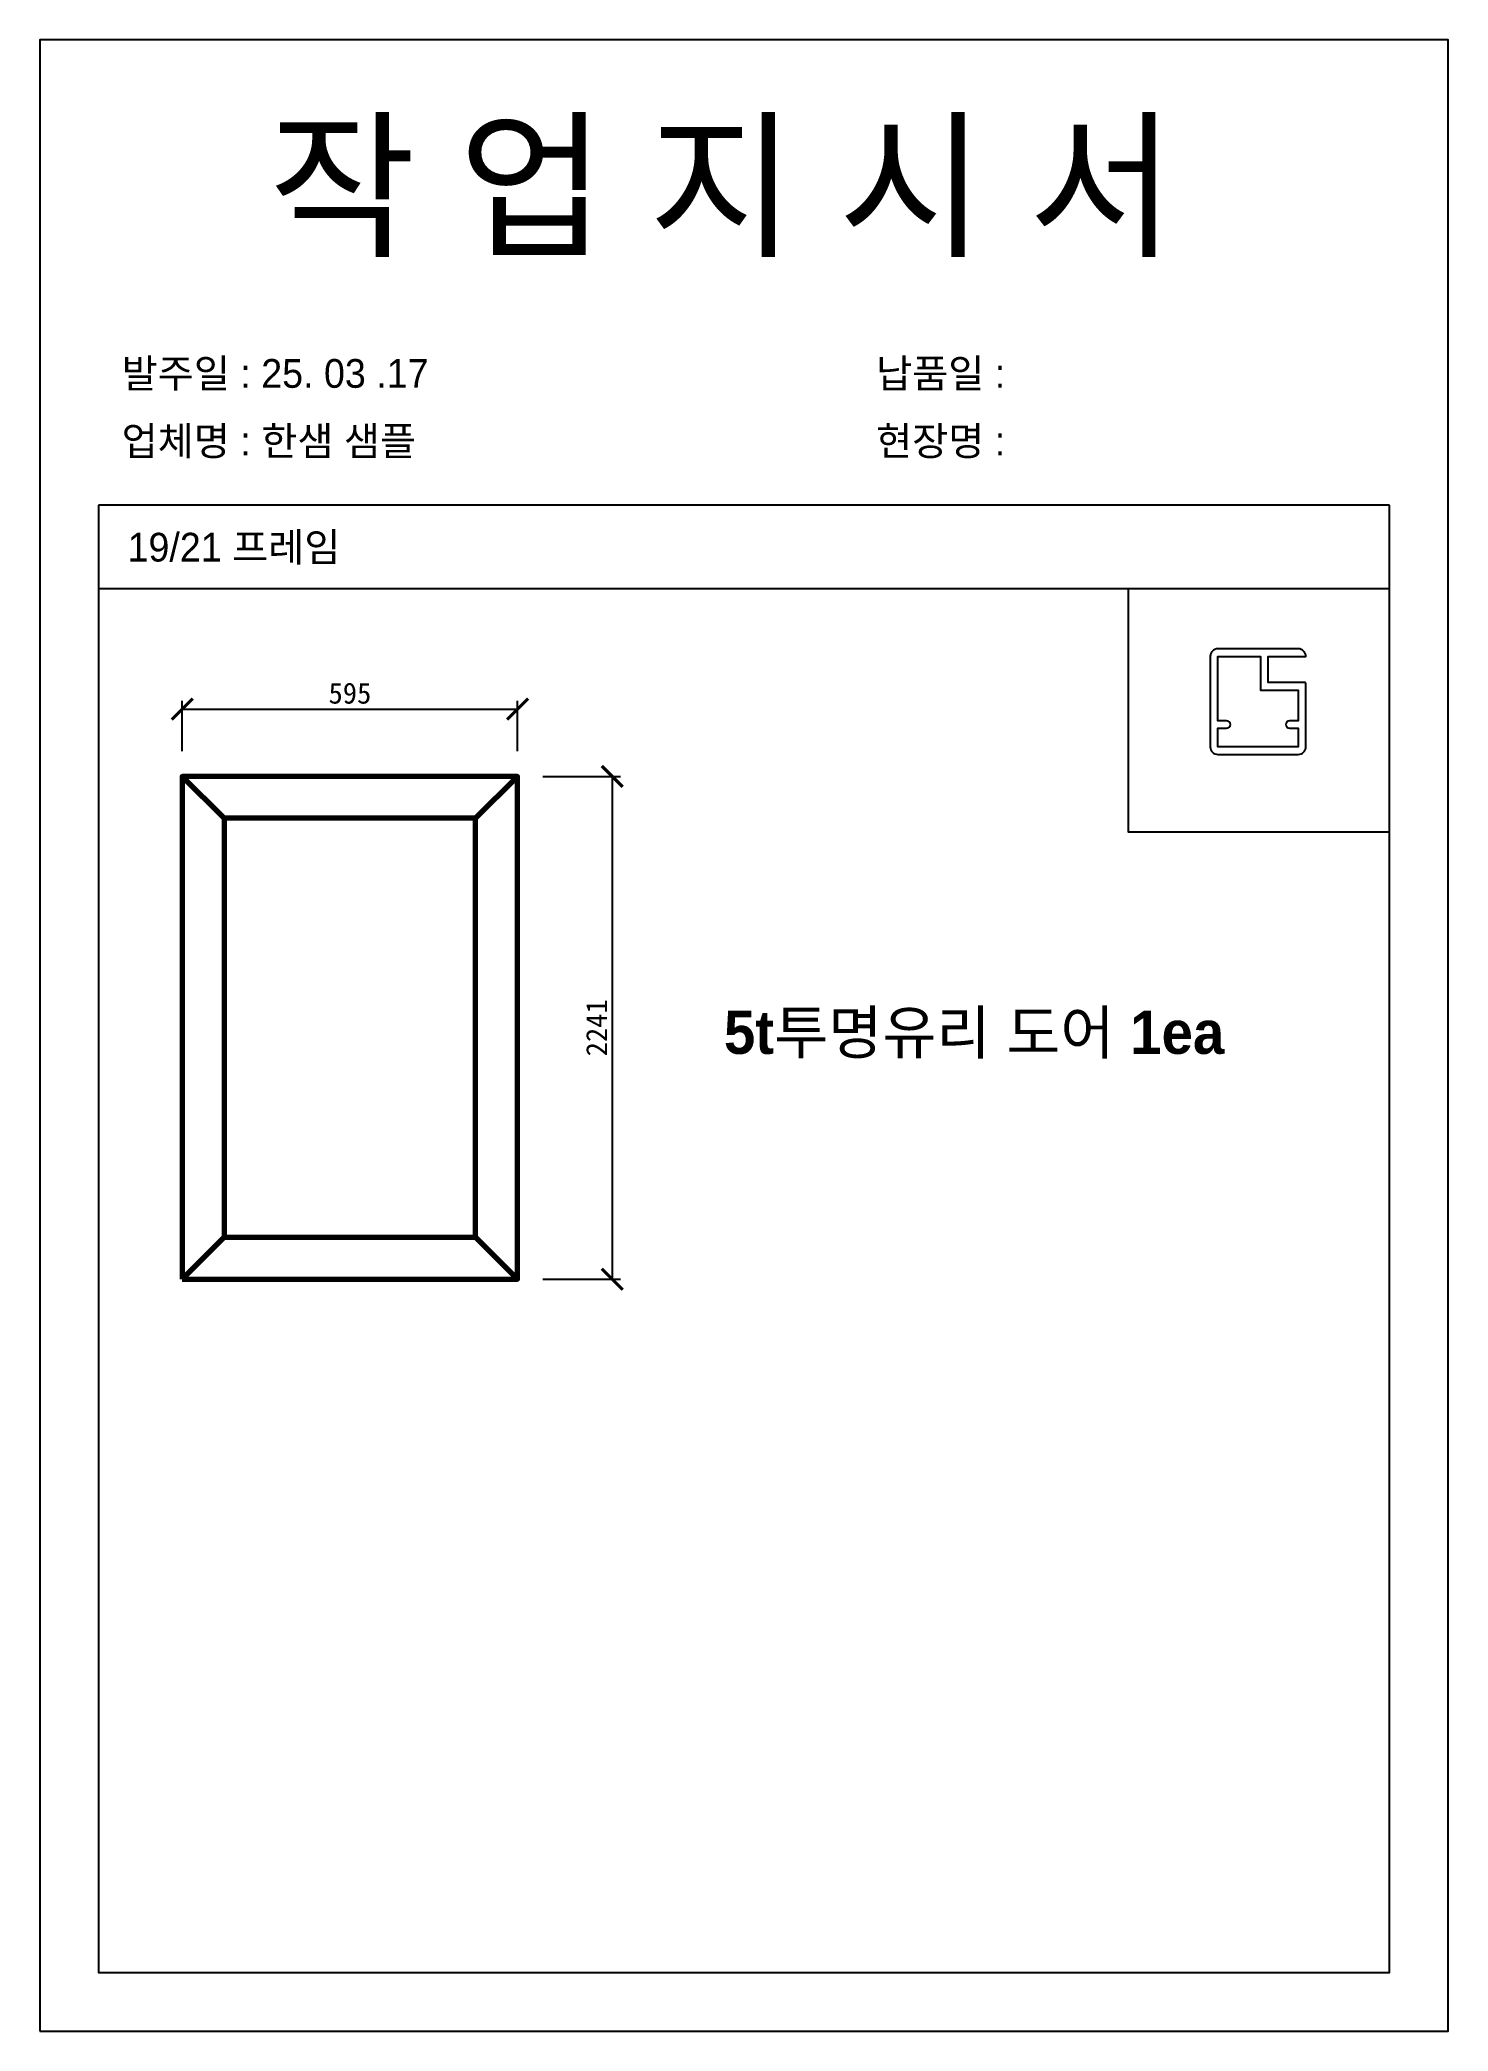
# Model space of a CAD drawing. Header units: millimetres. Extents: x -44117 to 256353, y -2095463 to 65325.
# Drawn here: x 119856 to 121536, y -27062 to -24686 of the extents above; entities that cross this region are included whole.
import ezdxf

# ---------------------------------------------------------------- set-up
doc = ezdxf.new("R2010")
doc.units = ezdxf.units.MM
doc.header["$LTSCALE"] = 10
doc.layers.add('Layer1', color=7, linetype='Continuous', lineweight=70)
doc.dimstyles.new('ISO-25', dxfattribs={"dimtxt": 2.5, "dimasz": 2.5, "dimexe": 1, "dimexo": 1, "dimtad": 1, "dimtxsty": 'Standard', "dimblk": 'ARCHTICK', "dimcen": 2.5, "dimadec": 0, "dimazin": 0, "dimtfac": 1, "dimtmove": 0, "dimatfit": 3, "dimfxl": 0, "dimarcsym": 0})

msp = doc.modelspace()

# ---------------------------------------------------------------- texts
at = {"attachment_point": 1}
for s, width, heights, insert, char_height in [('{\\fGulim|b0|i0|c129|p50;작 업 지 시 서}', 3307.3198183, [-155.84554], (120129.18466, -24790.02782), 140), ('{\\fGulim|b0|i0|c129|p50;발주일 : 25. 03 .17}', 3307.3198183, [-38.18216], (119953.97531, -25066.74824), 34.3), ('{\\fGulim|b0|i0|c129|p50;납품일 : }', 3307.3198183, [37.67976], (120853.95329, -25066.74824), 34.3), ('{\\fGulim|b0|i0|c129|p50;업체명 : 한샘 샘플}', 3307.3198183, [38.2735], (119953.97531, -25147.40442), 34.3), ('{\\fGulim|b0|i0|c129|p50;현장명 : }', 3307.3198183, [-38.2735], (120853.95329, -25147.40442), 34.3), ('{\\fGulim|b0|i0|c129|p50;19/21 프레임}', 3307.3198183, [-41.60759], (119961.01751, -25274.07052), 34.3), ('{\\fGulim|b1|i0|c129|p50;5t투명유리 도어 1ea}', 2135.7410508, [1317.50106], (120672.4158, -25844.36849), 51.45)]:
    msp.add_mtext_dynamic_manual_height_columns(s, width=width, gutter_width=12.5, heights=heights, dxfattribs=dict(at, insert=insert, char_height=char_height))

# ---------------------------------------------------------------- blocks, each defined once
blk = doc.blocks.new('_ArchTick')
at = {"color": 0, "linetype": 'ByBlock', "const_width": 0.15}
blk.add_lwpolyline([(-0.5, -0.5), (0.5, 0.5)], dxfattribs=at)
blk = doc.blocks.new('*D2242')
at = {"color": 0, "lineweight": -2}
for p, q in [((120026.3, -25534.7), (120026.3, -25474.4)), ((120026.3, -25484.4), (120426.3, -25484.4)), ((120426.3, -25534.7), (120426.3, -25474.4))]:
    blk.add_line(p, q, dxfattribs=at)
at = {"layer": 'Defpoints', "color": 0}
for p in [(120426.3, -25484.4), (120026.3, -25564.7), (120426.3, -25564.7)]:
    blk.add_point(p, dxfattribs=at)
at = {"color": 0, "lineweight": -2, "xscale": 25, "yscale": 25, "zscale": 25, "rotation": 180}
blk.add_blockref('_ArchTick', (120026.3, -25484.4), dxfattribs=at)
at = {"color": 0, "lineweight": -2, "xscale": 25, "yscale": 25, "zscale": 25}
blk.add_blockref('_ArchTick', (120426.3, -25484.4), dxfattribs=at)
at = {"color": 0, "insert": (120226.3, -25465.6), "char_height": 25, "attachment_point": 5}
blk.add_mtext('595', dxfattribs=at)
blk = doc.blocks.new('*D2243')
at = {"color": 0, "lineweight": -2}
for p, q in [((120456.3, -25564.7), (120549.2, -25564.7)), ((120539.2, -25564.7), (120539.2, -26164.7)), ((120456.3, -26164.7), (120549.2, -26164.7))]:
    blk.add_line(p, q, dxfattribs=at)
at = {"layer": 'Defpoints', "color": 0}
for p in [(120426.3, -25564.7), (120426.3, -26164.7), (120539.2, -26164.7)]:
    blk.add_point(p, dxfattribs=at)
at = {"color": 0, "lineweight": -2, "xscale": 25, "yscale": 25, "zscale": 25}
for p, rotation in [((120539.2, -25564.7), 90), ((120539.2, -26164.7), 270)]:
    blk.add_blockref('_ArchTick', p, dxfattribs=dict(at, rotation=rotation))
at = {"color": 0, "insert": (120520.5, -25864.7), "char_height": 25, "attachment_point": 5, "rotation": 90}
blk.add_mtext('2241', dxfattribs=at)

# ---------------------------------------------------------------- dimensions: what is measured, and where the dimension line sits
dim = msp.add_linear_dim(base=(120426.26851, -25484.39413), p1=(120026.26851, -25564.65393), p2=(120426.26851, -25564.65393), text='595', dimstyle='ISO-25', override={"dimscale": 10, "dimexo": 3, "dimtxsty": 'Standard'})
dim.commit()
dim.dimension.update_dxf_attribs({"geometry": '*D2242', "text_midpoint": (120226.26851, -25465.64413)})
dim = msp.add_linear_dim(base=(120539.22851, -26164.65393), p1=(120426.26851, -25564.65393), p2=(120426.26851, -26164.65393), angle=90, text='2241', dimstyle='ISO-25', override={"dimscale": 10, "dimexo": 3, "dimtxsty": 'Standard'})
dim.commit()
dim.dimension.update_dxf_attribs({"geometry": '*D2243', "text_midpoint": (120520.47851, -25864.65393)})

# ---------------------------------------------------------------- linework, layer by layer
for p, q in [((121466.37806, -25241.03503), (119926.37806, -25241.03503)), ((121466.37806, -25341.03503), (119926.37806, -25341.03503))]:
    msp.add_line(p, q)
for points in [[(119856.37806, -27061.86531), (121536.37806, -27061.86531), (121536.37806, -24685.86531), (119856.37806, -24685.86531)], [(121466.37806, -25341.03503), (121154.62273, -25341.03503), (121154.62273, -25630.66562), (121466.37806, -25630.66562)]]:
    msp.add_lwpolyline(points, close=True)
msp.add_lwpolyline([(119926.37806, -25241.03503), (119926.37806, -26991.86531), (121466.37806, -26991.86531), (121466.37806, -25241.03503)])
for points in [[(121364.82843, -25452.70304), (121321.62843, -25452.70304), (121321.62843, -25421.50304), (121366.62843, -25421.50304), (121366.62843, -25421.50304, 0.4142135624), (121357.62843, -25412.50304), (121261.62843, -25412.50304, 0.4142135624), (121252.62843, -25421.50304), (121252.62843, -25529.50304, 0.4142135624), (121261.62843, -25538.50304), (121357.62843, -25538.50304, 0.4142135624), (121366.62843, -25529.50304), (121366.62843, -25454.50304, 0.4142135624)], [(121272.12843, -25507.30304, 1), (121272.12843, -25498.30304), (121261.62843, -25498.30304), (121261.62843, -25421.50304), (121312.62843, -25421.50304), (121312.62843, -25461.70304), (121357.62843, -25461.70304), (121357.62843, -25498.30304), (121347.12843, -25498.30304, 1), (121347.12843, -25507.30304), (121357.62843, -25507.30304), (121357.62843, -25529.50304), (121261.62843, -25529.50304), (121261.62843, -25507.30304)]]:
    msp.add_lwpolyline(points, format="xyb", close=True)
at = {"layer": 'Layer1'}
for p, q in [((120076.26851, -25614.65393), (120026.26851, -25564.65393)), ((120376.26851, -25614.65393), (120426.26851, -25564.65393)), ((120076.26851, -26114.65393), (120026.26851, -26164.65393)), ((120426.26851, -26164.65393), (120376.26851, -26114.65393))]:
    msp.add_line(p, q, dxfattribs=at)
for points in [[(120026.26851, -26164.65393), (120426.26851, -26164.65393), (120426.26851, -25564.65393), (120026.26851, -25564.65393)], [(120076.26851, -26114.65393), (120376.26851, -26114.65393), (120376.26851, -25614.65393), (120076.26851, -25614.65393)]]:
    msp.add_lwpolyline(points, close=True, dxfattribs=at)

msp.set_redraw_order([(e.dxf.handle, doc.entitydb.next_handle()) for e in msp.query("TEXT MTEXT ATTDEF DIMENSION ARC_DIMENSION")])  # texts and dimensions are drawn at this point

doc.saveas('drawing.dxf')
